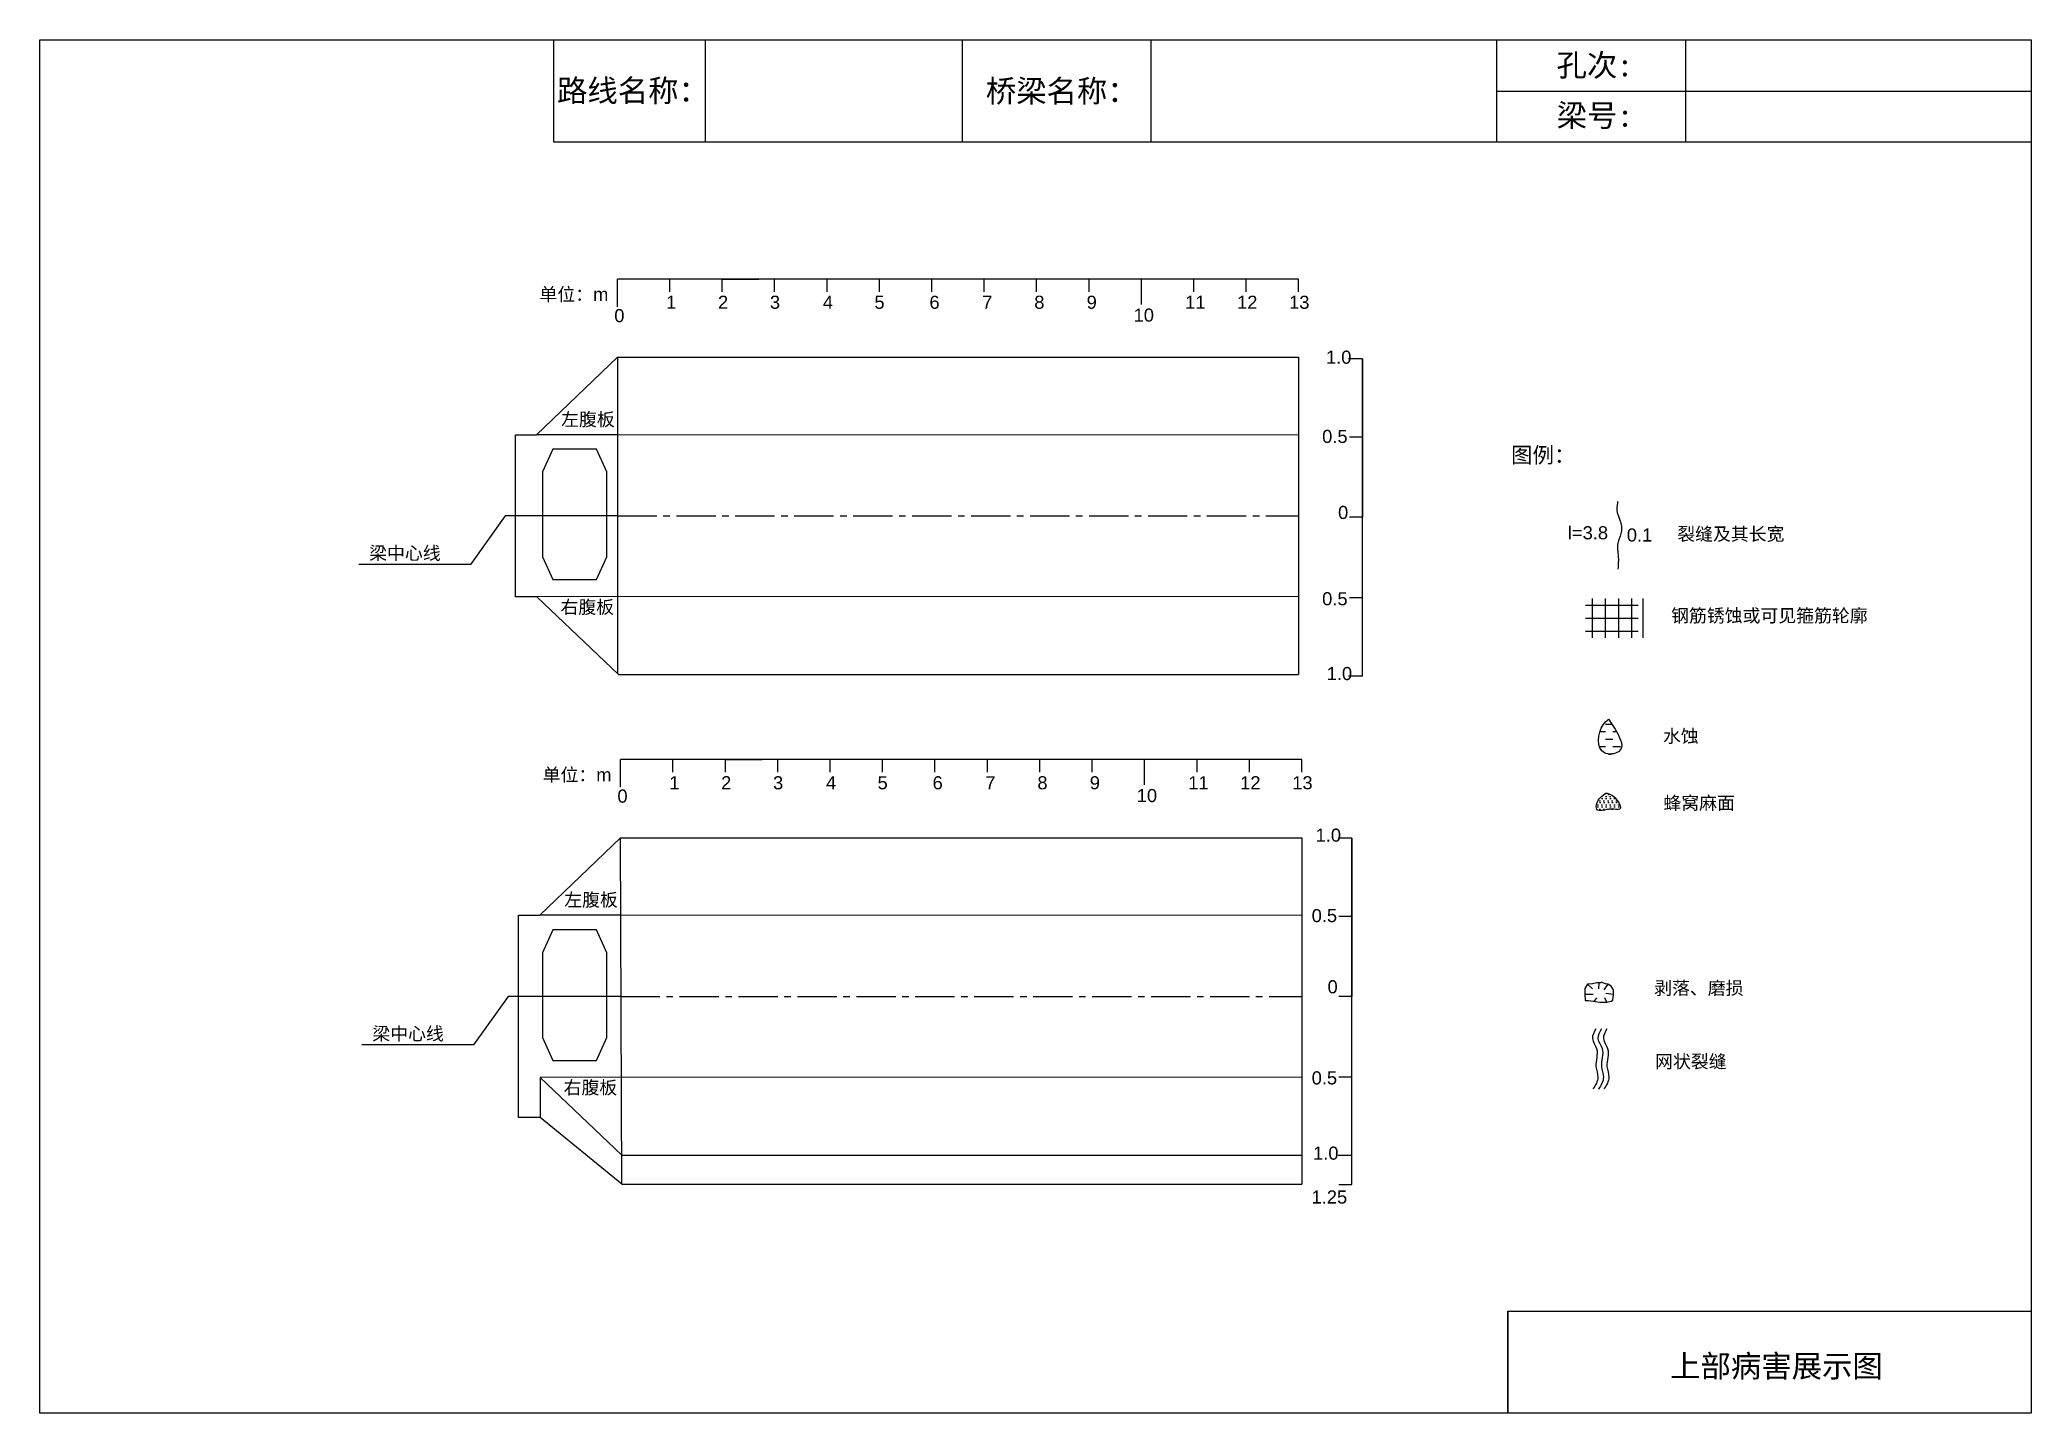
# Model space of a CAD drawing. Header units: millimetres. Extents: x 3406 to 3541, y 1418 to 1444.
# Drawn here: x 3406.49 to 3444.49, y 1418.09 to 1444.29 of the extents above; entities that cross this region are included whole.
import ezdxf

# ---------------------------------------------------------------- set-up
doc = ezdxf.new("R2010")
doc.units = ezdxf.units.MM
doc.linetypes.add('CENTER2', pattern=[1.125, 0.75, -0.125, 0.125, -0.125])
doc.linetypes.add('DASHED', pattern=[0.75, 0.5, -0.25])
for name, color, linetype in [('加固措施', 7, 'Continuous'), ('图层1', 7, 'Continuous'), ('病害', 5, 'Continuous')]:
    doc.layers.add(name, color=color, linetype=linetype)
doc.styles.get("Standard").update_dxf_attribs({"font": 'arial.ttf'})
doc.styles.add('汉字', font='')
doc.styles.get('汉字').set_extended_font_data('SimSun')

msp = doc.modelspace()

# ---------------------------------------------------------------- texts
for s, p in [('单位：m', (3416.026, 1439.308)), ('0', (3417.453, 1438.902)), ('1', (3418.443, 1439.157)), ('2', (3419.432, 1439.157)), ('3', (3420.423, 1439.157)), ('4', (3421.433, 1439.157)), ('5', (3422.417, 1439.157)), ('6', (3423.467, 1439.157)), ('7', (3424.474, 1439.157)), ('8', (3425.467, 1439.157)), ('9', (3426.467, 1439.157)), ('10', (3427.363, 1438.912)), ('11', (3428.346, 1439.157)), ('12', (3429.337, 1439.157)), ('13', (3430.331, 1439.157)), ('1.0', (3431.034, 1438.109)), ('左腹板', (3416.438, 1436.923)), ('0.5', (3430.961, 1436.598)), ('0', (3431.265, 1435.147)), ('梁中心线', (3412.776, 1434.371)), ('0.5', (3430.961, 1433.501)), ('右腹板', (3416.426, 1433.343)), ('1.0', (3431.048, 1432.074)), ('单位：m', (3416.086, 1430.142)), ('0', (3417.513, 1429.735)), ('1', (3418.503, 1429.99)), ('2', (3419.492, 1429.99)), ('3', (3420.483, 1429.99)), ('4', (3421.493, 1429.99)), ('5', (3422.477, 1429.99)), ('6', (3423.527, 1429.99)), ('7', (3424.534, 1429.99)), ('8', (3425.527, 1429.99)), ('9', (3426.527, 1429.99)), ('10', (3427.423, 1429.746)), ('11', (3428.406, 1429.99)), ('12', (3429.397, 1429.99)), ('13', (3430.391, 1429.99)), ('1.0', (3430.836, 1428.991)), ('左腹板', (3416.498, 1427.757)), ('0.5', (3430.761, 1427.456)), ('0', (3431.064, 1426.098)), ('梁中心线', (3412.836, 1425.204)), ('右腹板', (3416.486, 1424.176)), ('0.5', (3430.761, 1424.36)), ('1.0', (3430.788, 1422.924)), ('1.25', (3430.759, 1422.087))]:
    msp.add_text(s, height=0.25).set_placement(p)
at = {"layer": '图层1', "style": '汉字'}
for s, p in [('孔次:', (3435.434, 1443.593)), ('路线名称：', (3416.36, 1443.107)), ('桥梁名称：', (3424.543, 1443.1)), ('梁号:', (3435.437, 1442.633)), ('上部病害展示图', (3437.602, 1418.775))]:
    msp.add_text(s, height=0.425, dxfattribs=at).set_placement(p)
at = {"layer": '图层1', "lineweight": -2, "attachment_point": 1}
for s, insert, char_height in [('图例：', (3434.567, 1436.518), 0.3), ('l=3.8', (3435.65, 1435.009), 0.25), ('0.1', (3436.775, 1434.967), 0.25), ('裂缝及其长宽', (3437.737, 1434.986), 0.25), ('钢筋锈蚀或可见箍筋轮廓', (3437.62, 1433.429), 0.25), ('水蚀', (3437.464, 1431.13), 0.25), ('蜂窝麻面', (3437.474, 1429.854), 0.25), ('剥落、磨损', (3437.297, 1426.323), 0.25), ('网状裂缝', (3437.315, 1424.922), 0.25)]:
    msp.add_mtext(s, dxfattribs=dict(at, insert=insert, char_height=char_height))

# ---------------------------------------------------------------- blocks, each defined once
blk = doc.blocks.new('adfsd')
at = {"lineweight": -2, "ltscale": 0.5}
for p, q in [((1140.876, -3083.768), (1140.94, -3083.769)), ((1140.897, -3083.694), (1140.936, -3083.729)), ((1140.948, -3083.824), (1140.969, -3083.796)), ((1140.983, -3083.682), (1140.981, -3083.729)), ((1141.053, -3083.694), (1141.022, -3083.735)), ((1141.045, -3083.83), (1141.028, -3083.796)), ((1141.094, -3083.772), (1141.036, -3083.763))]:
    blk.add_line(p, q, dxfattribs=at)
blk.add_lwpolyline([(1141, -3083.682), (1140.967, -3083.682), (1140.934, -3083.69), (1140.897, -3083.694), (1140.876, -3083.727), (1140.876, -3083.768), (1140.88, -3083.818), (1140.905, -3083.818), (1140.991, -3083.83), (1141.045, -3083.83), (1141.078, -3083.822), (1141.09, -3083.814), (1141.094, -3083.772), (1141.094, -3083.735), (1141.078, -3083.707), (1141.053, -3083.694), (1141.033, -3083.69), (1141, -3083.678)], dxfattribs=at)

# ---------------------------------------------------------------- hatches: boundary and pattern name
at = {"layer": '加固措施', "lineweight": -2}
h = msp.add_hatch(dxfattribs=at)
h.set_pattern_fill('DASH', color=256, scale=0.045)
h.set_pattern_definition([(0, (3164.47613, 1413.08972), (0.142875, 0.142875), [0.142875, -0.142875])])
edge = h.paths.add_edge_path()
edge.add_spline(control_points=[(3436.424, 1431.327), (3436.388, 1431.295), (3436.221, 1431.148), (3436.177, 1430.61), (3436.847, 1430.705), (3436.599, 1431.069), (3436.424, 1431.327)], knot_values=[0, 0, 0, 0, 3.237042, 15.187225, 21.182779, 35.601669, 35.601669, 35.601669, 35.601669], degree=3, periodic=0)
h = msp.add_hatch(dxfattribs=at)
h.set_pattern_fill('DOTS', scale=0.05)
h.set_pattern_definition([(0, (3134.2022, 1406.63724), (0.0396875, 0.079375), [0, -0.079375])])
edge = h.paths.add_edge_path()
edge.add_spline(control_points=[(3436.376, 1429.915), (3436.302, 1429.863), (3436.196, 1429.791), (3436.185, 1429.522), (3436.435, 1429.645), (3436.774, 1429.549), (3436.521, 1429.921), (3436.385, 1429.915), (3436.376, 1429.915)], knot_values=[0, 0, 0, 0, 5.205471, 7.397577, 12.944796, 16.169923, 23.88441, 24.400432, 24.400432, 24.400432, 24.400432], degree=3, periodic=0)
at = {"layer": '病害', "lineweight": -2}
h = msp.add_hatch(dxfattribs=at)
h.set_pattern_fill('DOTS', color=4, scale=0.05, style=0)
h.set_pattern_definition([(0, (2926.75085, 1377.06675), (0.0396875, 0.079375), [0, -0.079375])])
edge = h.paths.add_edge_path()
edge.add_spline(control_points=[(3436.376, 1429.915), (3436.302, 1429.863), (3436.196, 1429.791), (3436.185, 1429.522), (3436.435, 1429.645), (3436.774, 1429.549), (3436.521, 1429.921), (3436.385, 1429.915), (3436.376, 1429.915)], knot_values=[0, 0, 0, 0, 1.041094, 1.479515, 2.588959, 3.233985, 4.776882, 4.880086, 4.880086, 4.880086, 4.880086], degree=3, periodic=0)

# ---------------------------------------------------------------- linework, layer by layer
at = {"color": 0, "linetype": 'ByBlock'}
for p, q in [((3406.491, 1444.288), (3444.491, 1444.288)), ((3406.491, 1418.088), (3406.491, 1444.288)), ((3416.293, 1444.288), (3416.293, 1442.341)), ((3424.092, 1444.288), (3424.092, 1442.341)), ((3434.291, 1444.288), (3434.291, 1442.341)), ((3437.893, 1444.284), (3437.893, 1442.336)), ((3444.491, 1444.288), (3444.491, 1418.088)), ((3416.293, 1442.341), (3444.491, 1442.341)), ((3431.73, 1432.149), (3431.73, 1438.2)), ((3431.73, 1435.17), (3431.73, 1435.179)), ((3430.573, 1429.067), (3430.573, 1424.499)), ((3431.529, 1422.449), (3431.529, 1429.059)), ((3431.529, 1426.029), (3431.529, 1426.037)), ((3430.573, 1424.499), (3430.573, 1422.455)), ((3434.506, 1418.088), (3434.506, 1420.036)), ((3434.506, 1420.036), (3444.491, 1420.036)), ((3444.491, 1418.088), (3406.491, 1418.088))]:
    msp.add_line(p, q, dxfattribs=at)
at = {"color": 0}
for p, q in [((3430.513, 1439.725), (3417.513, 1439.725)), ((3417.513, 1439.196), (3417.513, 1439.725)), ((3418.513, 1439.484), (3418.513, 1439.725)), ((3419.513, 1439.725), (3420.213, 1439.725)), ((3419.513, 1439.484), (3419.513, 1439.725)), ((3420.513, 1439.484), (3420.513, 1439.725)), ((3421.513, 1439.484), (3421.513, 1439.725)), ((3422.513, 1439.484), (3422.513, 1439.725)), ((3423.513, 1439.484), (3423.513, 1439.725)), ((3424.513, 1439.484), (3424.513, 1439.725)), ((3425.513, 1439.484), (3425.513, 1439.725)), ((3426.513, 1439.484), (3426.513, 1439.725)), ((3427.513, 1439.242), (3427.513, 1439.725)), ((3428.513, 1439.484), (3428.513, 1439.725)), ((3429.513, 1439.484), (3429.513, 1439.725)), ((3430.513, 1439.484), (3430.513, 1439.725)), ((3417.514, 1438.234), (3415.972, 1436.753)), ((3417.514, 1438.234), (3430.513, 1438.234)), ((3417.514, 1438.234), (3417.514, 1432.198)), ((3430.513, 1438.234), (3430.513, 1432.178)), ((3431.73, 1438.2), (3431.467, 1438.2)), ((3431.73, 1438.2), (3431.73, 1436.459)), ((3430.513, 1436.746), (3417.517, 1436.753)), ((3431.73, 1436.707), (3431.48, 1436.707)), ((3431.73, 1436.459), (3431.73, 1435.179)), ((3415.37, 1435.206), (3414.709, 1434.28)), ((3431.73, 1435.179), (3431.48, 1435.179)), ((3431.73, 1433.89), (3431.73, 1435.17)), ((3414.709, 1434.28), (3412.576, 1434.28)), ((3431.73, 1432.149), (3431.73, 1433.89)), ((3417.535, 1432.178), (3415.978, 1433.662)), ((3430.513, 1433.666), (3417.517, 1433.659)), ((3431.73, 1433.642), (3431.48, 1433.642)), ((3417.535, 1432.178), (3430.513, 1432.178)), ((3431.73, 1432.149), (3431.467, 1432.149)), ((3430.573, 1430.558), (3417.573, 1430.558)), ((3417.573, 1430.03), (3417.573, 1430.558)), ((3418.573, 1430.317), (3418.573, 1430.558)), ((3419.573, 1430.558), (3420.273, 1430.558)), ((3419.573, 1430.317), (3419.573, 1430.558)), ((3420.573, 1430.317), (3420.573, 1430.558)), ((3421.573, 1430.317), (3421.573, 1430.558)), ((3422.573, 1430.317), (3422.573, 1430.558)), ((3423.573, 1430.317), (3423.573, 1430.558)), ((3424.573, 1430.317), (3424.573, 1430.558)), ((3425.573, 1430.317), (3425.573, 1430.558)), ((3426.573, 1430.317), (3426.573, 1430.558)), ((3427.573, 1430.076), (3427.573, 1430.558)), ((3428.573, 1430.317), (3428.573, 1430.558)), ((3429.573, 1430.317), (3429.573, 1430.558)), ((3430.573, 1430.317), (3430.573, 1430.558)), ((3417.574, 1429.067), (3416.032, 1427.586)), ((3417.574, 1429.067), (3430.573, 1429.067)), ((3417.597, 1422.455), (3417.574, 1429.067)), ((3431.529, 1429.059), (3431.266, 1429.059)), ((3431.529, 1429.059), (3431.529, 1427.317)), ((3430.573, 1427.58), (3417.577, 1427.586)), ((3431.529, 1427.565), (3431.279, 1427.565)), ((3431.529, 1427.317), (3431.529, 1426.037)), ((3415.43, 1426.039), (3414.769, 1425.114)), ((3431.529, 1426.037), (3431.279, 1426.037)), ((3431.529, 1424.749), (3431.529, 1426.029)), ((3414.769, 1425.114), (3412.636, 1425.114)), ((3431.529, 1422.449), (3431.529, 1424.749)), ((3417.595, 1423.011), (3416.038, 1424.495)), ((3430.573, 1424.499), (3417.577, 1424.492)), ((3431.529, 1424.501), (3431.279, 1424.501)), ((3417.597, 1422.455), (3416.041, 1423.73)), ((3417.595, 1423.011), (3430.573, 1423.011)), ((3431.529, 1423.007), (3431.266, 1423.007)), ((3431.279, 1422.449), (3431.529, 1422.449))]:
    msp.add_line(p, q, dxfattribs=at)
at = {"color": 5}
for p, q in [((3415.566, 1433.662), (3415.566, 1436.753)), ((3415.566, 1436.753), (3415.972, 1436.753)), ((3417.517, 1436.753), (3415.972, 1436.753)), ((3415.978, 1433.662), (3415.566, 1433.662)), ((3417.523, 1433.668), (3415.978, 1433.662)), ((3415.626, 1423.728), (3415.626, 1427.586)), ((3415.626, 1427.586), (3416.032, 1427.586)), ((3417.577, 1427.586), (3416.032, 1427.586)), ((3417.583, 1424.501), (3416.038, 1424.495)), ((3416.038, 1424.495), (3416.041, 1423.73)), ((3416.041, 1423.73), (3415.626, 1423.728))]:
    msp.add_line(p, q, dxfattribs=at)
for p, q in [((3417.513, 1435.206), (3415.37, 1435.206)), ((3417.573, 1426.039), (3415.43, 1426.039)), ((3417.597, 1422.455), (3430.573, 1422.455))]:
    msp.add_line(p, q)
at = {"color": 1, "linetype": 'CENTER2'}
for p, q in [((3417.513, 1435.206), (3430.513, 1435.206)), ((3417.573, 1426.039), (3430.573, 1426.039))]:
    msp.add_line(p, q, dxfattribs=at)
at = {"color": 1, "linetype": 'DASHED', "ltscale": 2}
for p, q in [((3435.989, 1433.504), (3437.239, 1433.504)), ((3436.114, 1433.629), (3436.114, 1432.879)), ((3436.364, 1433.629), (3436.364, 1432.879)), ((3436.614, 1433.629), (3436.614, 1432.879)), ((3436.864, 1433.629), (3436.864, 1432.879)), ((3437.078, 1433.631), (3437.078, 1432.881)), ((3435.989, 1433.254), (3437.239, 1433.254)), ((3435.989, 1433.004), (3437.239, 1433.004))]:
    msp.add_line(p, q, dxfattribs=at)
at = {"color": 0, "linetype": 'ByBlock'}
msp.add_lwpolyline([(3406.491, 1444.288), (3444.491, 1444.288), (3444.491, 1418.088), (3406.491, 1418.088)], close=True, dxfattribs=at)
at = {"color": 5}
for points in [[(3416.282, 1433.991), (3417.113, 1433.991), (3417.313, 1434.427), (3417.313, 1436.046), (3417.113, 1436.482), (3416.282, 1436.482), (3416.082, 1436.046), (3416.082, 1434.427)], [(3416.282, 1424.817), (3417.113, 1424.817), (3417.313, 1425.252), (3417.313, 1426.871), (3417.113, 1427.307), (3416.282, 1427.307), (3416.082, 1426.871), (3416.082, 1425.252)]]:
    msp.add_lwpolyline(points, close=True, dxfattribs=at)
at = {"lineweight": -2}
msp.add_spline([(3436.376, 1429.915), (3436.202, 1429.721), (3436.202, 1429.612), (3436.48, 1429.612), (3436.641, 1429.612), (3436.402, 1429.915), (3436.376, 1429.915)], degree=3, dxfattribs=at)
for points in [[(3436.186, 1425.423), (3436.119, 1425.233), (3436.198, 1425.043), (3436.186, 1424.7), (3436.223, 1424.497), (3436.131, 1424.271)], [(3436.292, 1425.423), (3436.225, 1425.233), (3436.305, 1425.043), (3436.292, 1424.7), (3436.329, 1424.497), (3436.237, 1424.271)], [(3436.396, 1425.423), (3436.329, 1425.233), (3436.409, 1425.043), (3436.396, 1424.7), (3436.433, 1424.497), (3436.341, 1424.271)]]:
    msp.add_spline(points, degree=3)
at = {"layer": '加固措施', "lineweight": -2}
msp.add_spline([(3436.424, 1431.327), (3436.323, 1431.222), (3436.346, 1430.684), (3436.615, 1430.707), (3436.424, 1431.327)], degree=3, dxfattribs=at)
at = {"layer": '图层1', "lineweight": -2}
msp.add_open_spline([(3436.603, 1435.484), (3436.6, 1435.468), (3436.597, 1435.453), (3436.59, 1435.407), (3436.586, 1435.378), (3436.584, 1435.338), (3436.584, 1435.324), (3436.586, 1435.304), (3436.587, 1435.296), (3436.589, 1435.281), (3436.591, 1435.273), (3436.598, 1435.246), (3436.606, 1435.225), (3436.624, 1435.178), (3436.634, 1435.153), (3436.654, 1435.099), (3436.663, 1435.069), (3436.672, 1435.018), (3436.674, 1434.998), (3436.675, 1434.959), (3436.673, 1434.94), (3436.668, 1434.904), (3436.664, 1434.886), (3436.656, 1434.853), (3436.652, 1434.837), (3436.639, 1434.797), (3436.631, 1434.774), (3436.617, 1434.73), (3436.61, 1434.71), (3436.604, 1434.682), (3436.602, 1434.673), (3436.6, 1434.658), (3436.599, 1434.651), (3436.598, 1434.637), (3436.597, 1434.629), (3436.597, 1434.602), (3436.598, 1434.581), (3436.601, 1434.536), (3436.604, 1434.512), (3436.608, 1434.47), (3436.61, 1434.452), (3436.612, 1434.419), (3436.613, 1434.404), (3436.614, 1434.374), (3436.614, 1434.359), (3436.613, 1434.315), (3436.611, 1434.286), (3436.608, 1434.236), (3436.606, 1434.214), (3436.604, 1434.193)], degree=3, knots=[0, 0, 0, 0, 0.93103, 0.93103, 2.904338, 2.904338, 3.933552, 3.933552, 4.598026, 4.598026, 5.2625, 5.2625, 6.799065, 6.799065, 8.335629, 8.335629, 9.872194, 9.872194, 10.744529, 10.744529, 11.616864, 11.616864, 12.4892, 12.4892, 13.361535, 13.361535, 14.755665, 14.755665, 16.149795, 16.149795, 16.835641, 16.835641, 17.410365, 17.410365, 17.98509, 17.98509, 19.45733, 19.45733, 20.929571, 20.929571, 21.910052, 21.910052, 22.722819, 22.722819, 23.535585, 23.535585, 25.161117, 25.161117, 26.428502, 26.428502, 26.428502, 26.428502], dxfattribs=at)
at = {"layer": '病害', "color": 5}
for p, q in [((3416.293, 1444.288), (3416.293, 1442.341)), ((3424.092, 1444.288), (3424.092, 1442.341)), ((3434.291, 1444.288), (3434.291, 1442.341)), ((3444.491, 1444.288), (3444.491, 1442.341)), ((3416.293, 1442.341), (3434.251, 1442.341)), ((3434.251, 1442.341), (3444.491, 1442.341)), ((3434.506, 1420.036), (3444.491, 1420.036)), ((3434.506, 1420.036), (3434.506, 1418.088))]:
    msp.add_line(p, q, dxfattribs=at)
at = {"layer": '病害', "color": 0}
for p, q in [((3419.189, 1444.288), (3419.189, 1442.341)), ((3427.693, 1444.288), (3427.693, 1442.341)), ((3434.292, 1443.31), (3444.491, 1443.31))]:
    msp.add_line(p, q, dxfattribs=at)

# ---------------------------------------------------------------- block references
at = {"color": 0, "xscale": 2.5, "yscale": 2.5, "zscale": 2.5}
msp.add_blockref('adfsd', (583.783, 9135.505), dxfattribs=at)

msp.set_redraw_order([(e.dxf.handle, doc.entitydb.next_handle()) for e in msp.query("TEXT MTEXT ATTDEF DIMENSION ARC_DIMENSION")])  # texts and dimensions are drawn at this point

doc.saveas('drawing.dxf')
